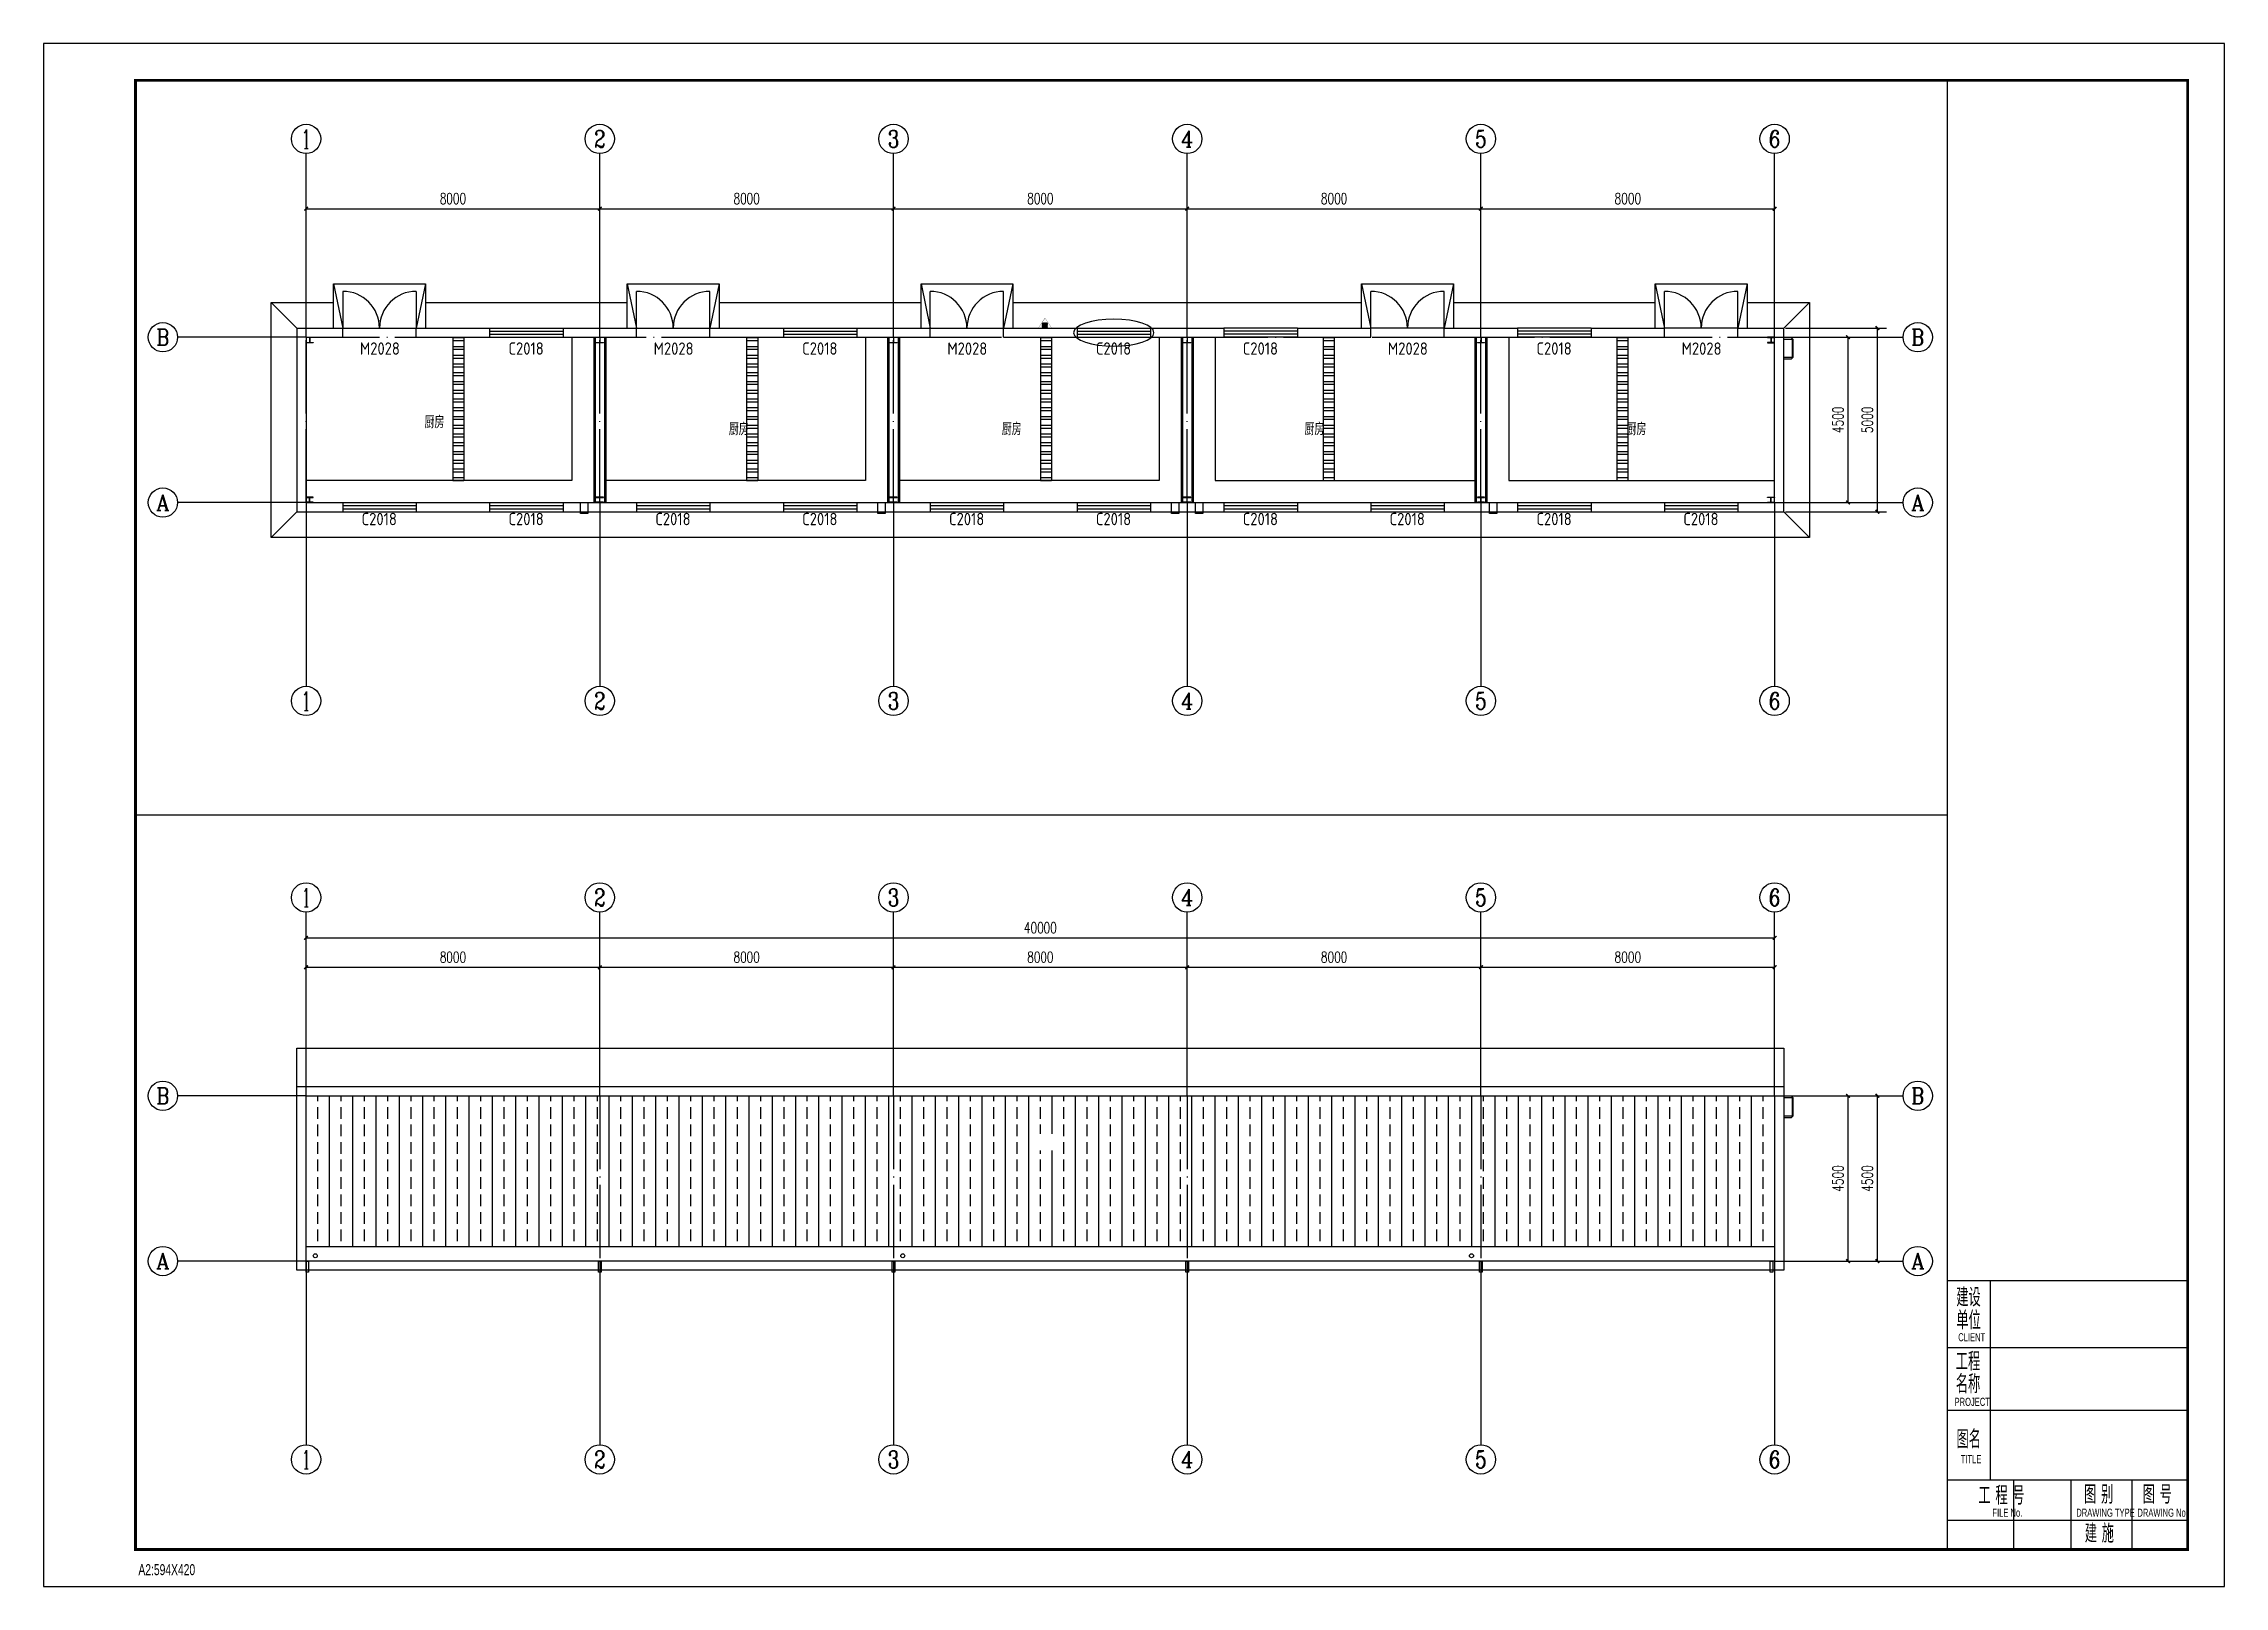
# Model space of a CAD drawing. Extents: x 41036 to 136639, y -66137 to 114692.
# Drawn here: x 41036 to 100436, y 22997 to 64997 of the extents above; entities that cross this region are included whole.
import ezdxf
from ezdxf.enums import TextEntityAlignment as Align

# ---------------------------------------------------------------- set-up
doc = ezdxf.new("R2010")
doc.units = 0
doc.header["$LTSCALE"] = 1000
doc.header["$MEASUREMENT"] = 0
doc.header["$PDMODE"] = 2
doc.linetypes.add('DOTE', pattern=[2.42, 2, -0.2, 0.02, -0.2])
for name, color, linetype in [('0-tc', 8, 'Continuous'), ('0-wall', 11, 'Continuous'), ('0-win', 4, 'Continuous'), ('0-zhu', 2, 'Continuous'), ('AXIS', 3, 'Continuous'), ('DOTE', 8, 'DOTE'), ('PUB_HATCH', 8, 'Continuous'), ('PUB_TEXT', 7, 'Continuous'), ('图框(修改)', 2, 'Continuous'), ('图框(锁住)', 7, 'Continuous')]:
    doc.layers.add(name, color=color, linetype=linetype)
doc.layers.add('出图隐藏', color=7, linetype='Continuous', plot=False)
doc.styles.add('_TCH_AXIS', font='COMPLEX', dxfattribs={"bigfont": 'GBCBIG'})
doc.styles.add('_TCH_DIM_T3', font='SIMPLEX', dxfattribs={"width": 0.705882, "bigfont": 'GBCBIG'})
doc.styles.get("Standard").update_dxf_attribs({"font": 'gbenor.shx', "bigfont": 'gbcbig.shx'})
doc.styles.add('天和', font='天和字符.shx', dxfattribs={"width": 0.7, "bigfont": '天和汉字.shx'})
doc.styles.add('天和黑体', font='天和字符.shx', dxfattribs={"width": 0.7, "bigfont": '天和黑体.shx'})
doc.dimstyles.new('_TCH_ARCH&&100', dxfattribs={"dimtxt": 297.5, "dimasz": 100, "dimexe": 250, "dimexo": 300, "dimgap": 126.25, "dimtad": 1, "dimdec": 0, "dimzin": 0, "dimdsep": 46, "dimtxsty": '_TCH_DIM_T3', "dimblk": 'ARCHTICK', "dimcen": 0.09, "dimclrt": 7, "dimazin": 2, "dimtfac": 1, "dimtdec": 0, "dimtix": 1, "dimtmove": 2, "dimatfit": 3, "dimfxl": 0, "dimtolj": 1, "dimtzin": 0, "dimarcsym": 0})

msp = doc.modelspace()

# ---------------------------------------------------------------- texts
at = {"layer": 'AXIS', "color": 7, "style": '_TCH_AXIS'}
for s, height, p, p2 in [('1', 514.7, (48075.4, 62145.5), (48296, 62145.5)), ('2', 465.9, (56030.4, 62169.8), (56341, 62169.8)), ('3', 465.9, (64030.4, 62169.8), (64341, 62169.8)), ('4', 445.4, (72016, 62180.1), (72355.4, 62180.1)), ('5', 465.9, (80030.4, 62169.8), (80341, 62169.8)), ('6', 465.9, (88030.4, 62169.8), (88341, 62169.8)), ('B', 435.3, (44109.5, 56785.2), (44461.9, 56785.2)), ('B', 435.3, (91909.5, 56785.2), (92261.9, 56785.2)), ('A', 425.2, (44103.5, 52290.2), (44467.9, 52290.2)), ('A', 425.2, (91903.5, 52290.2), (92267.9, 52290.2)), ('1', 514.7, (48075.4, 46845.5), (48296, 46845.5)), ('2', 465.9, (56030.4, 46869.8), (56341, 46869.8)), ('3', 465.9, (64030.4, 46869.8), (64341, 46869.8)), ('4', 445.4, (72016, 46880.1), (72355.4, 46880.1)), ('5', 465.9, (80030.4, 46869.8), (80341, 46869.8)), ('6', 465.9, (88030.4, 46869.8), (88341, 46869.8)), ('1', 514.7, (48075.4, 41494.2), (48296, 41494.2)), ('2', 465.9, (56030.4, 41518.6), (56341, 41518.6)), ('3', 465.9, (64030.4, 41518.6), (64341, 41518.6)), ('4', 445.4, (72016, 41528.9), (72355.4, 41528.9)), ('5', 465.9, (80030.4, 41518.6), (80341, 41518.6)), ('6', 465.9, (88030.4, 41518.6), (88341, 41518.6)), ('B', 435.3, (44109.5, 36134), (44461.9, 36134)), ('B', 435.3, (91909.5, 36134), (92261.9, 36134)), ('A', 425.2, (44103.5, 31639), (44467.9, 31639)), ('A', 425.2, (91903.5, 31639), (92267.9, 31639)), ('1', 514.7, (48075.4, 26194.2), (48296, 26194.2)), ('2', 465.9, (56030.4, 26218.6), (56341, 26218.6)), ('3', 465.9, (64030.4, 26218.6), (64341, 26218.6)), ('4', 445.4, (72016, 26228.9), (72355.4, 26228.9)), ('5', 465.9, (80030.4, 26218.6), (80341, 26218.6)), ('6', 465.9, (88030.4, 26218.6), (88341, 26218.6))]:
    msp.add_text(s, height=height, dxfattribs=at).set_placement(p, p2, align=Align.FIT)
at = {"layer": 'PUB_TEXT'}
for s, p in [('M2028', (49652.4, 56527.2)), ('C2018', (53697.6, 56527.2)), ('M2028', (57652.4, 56524.5)), ('C2018', (61697.6, 56527.2)), ('M2028', (65652.4, 56524.5)), ('C2018', (69697.6, 56527.2)), ('C2018', (73697.6, 56527.2)), ('M2028', (77652.4, 56524.5)), ('C2018', (81697.6, 56527.2)), ('M2028', (85652.4, 56524.5)), ('厨房', (51411.6, 54525.4)), ('厨房', (59701.2, 54336.1)), ('厨房', (67135.5, 54336.1)), ('厨房', (75380.5, 54336.1)), ('厨房', (84152.3, 54336.1)), ('C2018', (49697.6, 51885.2)), ('C2018', (53697.6, 51885.2)), ('C2018', (57697.6, 51885.2)), ('C2018', (61697.6, 51885.2)), ('C2018', (65697.6, 51885.2)), ('C2018', (69697.6, 51885.2)), ('C2018', (73697.6, 51885.2)), ('C2018', (77697.6, 51885.2)), ('C2018', (81697.6, 51885.2)), ('C2018', (85697.6, 51885.2))]:
    msp.add_text(s, height=337.59, dxfattribs=at).set_placement(p)

# ---------------------------------------------------------------- blocks, each defined once
blk = doc.blocks.new('_ArchTick')
at = {"color": 0, "linetype": 'ByBlock', "const_width": 0.4}
blk.add_lwpolyline([(-0.5, -0.5), (0.5, 0.5)], dxfattribs=at)
blk = doc.blocks.new('*D3')
at = {"layer": 'AXIS', "color": 0, "lineweight": -2, "transparency": 16777216}
for p, q in [((88486, 57003), (90436, 57003)), ((90186, 52503), (90186, 57003)), ((88486, 52503), (90436, 52503))]:
    blk.add_line(p, q, dxfattribs=at)
at = {"layer": 'Defpoints', "color": 0, "transparency": 16777216}
for p in [(88186, 57003), (90186, 57003), (88186, 52503)]:
    blk.add_point(p, dxfattribs=at)
at = {"layer": 'AXIS', "color": 0, "lineweight": -2, "transparency": 16777216, "xscale": 100, "yscale": 100, "zscale": 100}
for p, rotation in [((90186, 57003), 90), ((90186, 52503), 270)]:
    blk.add_blockref('_ArchTick', p, dxfattribs=dict(at, rotation=rotation))
at = {"layer": 'AXIS', "color": 7, "transparency": 16777216, "insert": (89911, 54753), "char_height": 297.5, "attachment_point": 5, "rotation": 90, "style": '_TCH_DIM_T3'}
blk.add_mtext('\\A1;4500', dxfattribs=at)
blk = doc.blocks.new('*D4')
at = {"layer": 'AXIS', "color": 0, "lineweight": -2, "transparency": 16777216}
for p, q in [((88486, 57253), (91236, 57253)), ((90986, 52253), (90986, 57253)), ((88486, 52253), (91236, 52253))]:
    blk.add_line(p, q, dxfattribs=at)
at = {"layer": 'Defpoints', "color": 0, "transparency": 16777216}
for p in [(88186, 57253), (90986, 57253), (88186, 52253)]:
    blk.add_point(p, dxfattribs=at)
at = {"layer": 'AXIS', "color": 0, "lineweight": -2, "transparency": 16777216, "xscale": 100, "yscale": 100, "zscale": 100}
for p, rotation in [((90986, 57253), 90), ((90986, 52253), 270)]:
    blk.add_blockref('_ArchTick', p, dxfattribs=dict(at, rotation=rotation))
at = {"layer": 'AXIS', "color": 7, "transparency": 16777216, "insert": (90711, 54753), "char_height": 297.5, "attachment_point": 5, "rotation": 90, "style": '_TCH_DIM_T3'}
blk.add_mtext('\\A1;5000', dxfattribs=at)
blk = doc.blocks.new('*D5')
at = {"layer": 'AXIS', "color": 0, "lineweight": -2, "transparency": 16777216}
for p, q in [((48186, 57303), (48186, 60753)), ((56186, 57303), (56186, 60753)), ((48186, 60503), (56186, 60503))]:
    blk.add_line(p, q, dxfattribs=at)
at = {"layer": 'Defpoints', "color": 0, "transparency": 16777216}
for p in [(56186, 60503), (48186, 57003), (56186, 57003)]:
    blk.add_point(p, dxfattribs=at)
at = {"layer": 'AXIS', "color": 0, "lineweight": -2, "transparency": 16777216, "xscale": 100, "yscale": 100, "zscale": 100, "rotation": 180}
blk.add_blockref('_ArchTick', (48186, 60503), dxfattribs=at)
at = {"layer": 'AXIS', "color": 0, "lineweight": -2, "transparency": 16777216, "xscale": 100, "yscale": 100, "zscale": 100}
blk.add_blockref('_ArchTick', (56186, 60503), dxfattribs=at)
at = {"layer": 'AXIS', "color": 7, "transparency": 16777216, "insert": (52186, 60778), "char_height": 297.5, "attachment_point": 5, "style": '_TCH_DIM_T3'}
blk.add_mtext('\\A1;8000', dxfattribs=at)
blk = doc.blocks.new('*D6')
at = {"layer": 'AXIS', "color": 0, "lineweight": -2, "transparency": 16777216}
for p, q in [((56186, 57303), (56186, 60753)), ((64186, 57303), (64186, 60753)), ((56186, 60503), (64186, 60503))]:
    blk.add_line(p, q, dxfattribs=at)
at = {"layer": 'Defpoints', "color": 0, "transparency": 16777216}
for p in [(64186, 60503), (56186, 57003), (64186, 57003)]:
    blk.add_point(p, dxfattribs=at)
at = {"layer": 'AXIS', "color": 0, "lineweight": -2, "transparency": 16777216, "xscale": 100, "yscale": 100, "zscale": 100, "rotation": 180}
blk.add_blockref('_ArchTick', (56186, 60503), dxfattribs=at)
at = {"layer": 'AXIS', "color": 0, "lineweight": -2, "transparency": 16777216, "xscale": 100, "yscale": 100, "zscale": 100}
blk.add_blockref('_ArchTick', (64186, 60503), dxfattribs=at)
at = {"layer": 'AXIS', "color": 7, "transparency": 16777216, "insert": (60186, 60778), "char_height": 297.5, "attachment_point": 5, "style": '_TCH_DIM_T3'}
blk.add_mtext('\\A1;8000', dxfattribs=at)
blk = doc.blocks.new('*D7')
at = {"layer": 'AXIS', "color": 0, "lineweight": -2, "transparency": 16777216}
for p, q in [((64186, 57303), (64186, 60753)), ((72186, 57303), (72186, 60753)), ((64186, 60503), (72186, 60503))]:
    blk.add_line(p, q, dxfattribs=at)
at = {"layer": 'Defpoints', "color": 0, "transparency": 16777216}
for p in [(72186, 60503), (64186, 57003), (72186, 57003)]:
    blk.add_point(p, dxfattribs=at)
at = {"layer": 'AXIS', "color": 0, "lineweight": -2, "transparency": 16777216, "xscale": 100, "yscale": 100, "zscale": 100, "rotation": 180}
blk.add_blockref('_ArchTick', (64186, 60503), dxfattribs=at)
at = {"layer": 'AXIS', "color": 0, "lineweight": -2, "transparency": 16777216, "xscale": 100, "yscale": 100, "zscale": 100}
blk.add_blockref('_ArchTick', (72186, 60503), dxfattribs=at)
at = {"layer": 'AXIS', "color": 7, "transparency": 16777216, "insert": (68186, 60778), "char_height": 297.5, "attachment_point": 5, "style": '_TCH_DIM_T3'}
blk.add_mtext('\\A1;8000', dxfattribs=at)
blk = doc.blocks.new('*D8')
at = {"layer": 'AXIS', "color": 0, "lineweight": -2, "transparency": 16777216}
for p, q in [((72186, 57303), (72186, 60753)), ((80186, 57303), (80186, 60753)), ((72186, 60503), (80186, 60503))]:
    blk.add_line(p, q, dxfattribs=at)
at = {"layer": 'Defpoints', "color": 0, "transparency": 16777216}
for p in [(80186, 60503), (72186, 57003), (80186, 57003)]:
    blk.add_point(p, dxfattribs=at)
at = {"layer": 'AXIS', "color": 0, "lineweight": -2, "transparency": 16777216, "xscale": 100, "yscale": 100, "zscale": 100, "rotation": 180}
blk.add_blockref('_ArchTick', (72186, 60503), dxfattribs=at)
at = {"layer": 'AXIS', "color": 0, "lineweight": -2, "transparency": 16777216, "xscale": 100, "yscale": 100, "zscale": 100}
blk.add_blockref('_ArchTick', (80186, 60503), dxfattribs=at)
at = {"layer": 'AXIS', "color": 7, "transparency": 16777216, "insert": (76186, 60778), "char_height": 297.5, "attachment_point": 5, "style": '_TCH_DIM_T3'}
blk.add_mtext('\\A1;8000', dxfattribs=at)
blk = doc.blocks.new('*D9')
at = {"layer": 'AXIS', "color": 0, "lineweight": -2, "transparency": 16777216}
for p, q in [((80186, 57303), (80186, 60753)), ((88186, 57303), (88186, 60753)), ((80186, 60503), (88186, 60503))]:
    blk.add_line(p, q, dxfattribs=at)
at = {"layer": 'Defpoints', "color": 0, "transparency": 16777216}
for p in [(88186, 60503), (80186, 57003), (88186, 57003)]:
    blk.add_point(p, dxfattribs=at)
at = {"layer": 'AXIS', "color": 0, "lineweight": -2, "transparency": 16777216, "xscale": 100, "yscale": 100, "zscale": 100, "rotation": 180}
blk.add_blockref('_ArchTick', (80186, 60503), dxfattribs=at)
at = {"layer": 'AXIS', "color": 0, "lineweight": -2, "transparency": 16777216, "xscale": 100, "yscale": 100, "zscale": 100}
blk.add_blockref('_ArchTick', (88186, 60503), dxfattribs=at)
at = {"layer": 'AXIS', "color": 7, "transparency": 16777216, "insert": (84186, 60778), "char_height": 297.5, "attachment_point": 5, "style": '_TCH_DIM_T3'}
blk.add_mtext('\\A1;8000', dxfattribs=at)
blk = doc.blocks.new('*D11')
at = {"layer": 'AXIS', "color": 0, "lineweight": -2, "transparency": 16777216}
for p, q in [((88486, 36352), (91236, 36352)), ((90986, 31852), (90986, 36352)), ((88486, 31852), (91236, 31852))]:
    blk.add_line(p, q, dxfattribs=at)
at = {"layer": 'Defpoints', "color": 0, "transparency": 16777216}
for p in [(88186, 36352), (90986, 36352), (88186, 31852)]:
    blk.add_point(p, dxfattribs=at)
at = {"layer": 'AXIS', "color": 0, "lineweight": -2, "transparency": 16777216, "xscale": 100, "yscale": 100, "zscale": 100}
for p, rotation in [((90986, 36352), 90), ((90986, 31852), 270)]:
    blk.add_blockref('_ArchTick', p, dxfattribs=dict(at, rotation=rotation))
at = {"layer": 'AXIS', "color": 7, "transparency": 16777216, "insert": (90711, 34102), "char_height": 297.5, "attachment_point": 5, "rotation": 90, "style": '_TCH_DIM_T3'}
blk.add_mtext('\\A1;4500', dxfattribs=at)
blk = doc.blocks.new('*D10')
at = {"layer": 'AXIS', "color": 0, "lineweight": -2, "transparency": 16777216}
for p, q in [((88486, 36352), (90436, 36352)), ((90186, 31852), (90186, 36352)), ((88486, 31852), (90436, 31852))]:
    blk.add_line(p, q, dxfattribs=at)
at = {"layer": 'Defpoints', "color": 0, "transparency": 16777216}
for p in [(88186, 36352), (90186, 36352), (88186, 31852)]:
    blk.add_point(p, dxfattribs=at)
at = {"layer": 'AXIS', "color": 0, "lineweight": -2, "transparency": 16777216, "xscale": 100, "yscale": 100, "zscale": 100}
for p, rotation in [((90186, 36352), 90), ((90186, 31852), 270)]:
    blk.add_blockref('_ArchTick', p, dxfattribs=dict(at, rotation=rotation))
at = {"layer": 'AXIS', "color": 7, "transparency": 16777216, "insert": (89911, 34102), "char_height": 297.5, "attachment_point": 5, "rotation": 90, "style": '_TCH_DIM_T3'}
blk.add_mtext('\\A1;4500', dxfattribs=at)
blk = doc.blocks.new('*D17')
at = {"layer": 'AXIS', "color": 0, "lineweight": -2, "transparency": 16777216}
for p, q in [((48186, 36652), (48186, 40902)), ((48186, 40652), (88186, 40652)), ((88186, 36652), (88186, 40902))]:
    blk.add_line(p, q, dxfattribs=at)
at = {"layer": 'Defpoints', "color": 0, "transparency": 16777216}
for p in [(88186, 40652), (48186, 36352), (88186, 36352)]:
    blk.add_point(p, dxfattribs=at)
at = {"layer": 'AXIS', "color": 0, "lineweight": -2, "transparency": 16777216, "xscale": 100, "yscale": 100, "zscale": 100, "rotation": 180}
blk.add_blockref('_ArchTick', (48186, 40652), dxfattribs=at)
at = {"layer": 'AXIS', "color": 0, "lineweight": -2, "transparency": 16777216, "xscale": 100, "yscale": 100, "zscale": 100}
blk.add_blockref('_ArchTick', (88186, 40652), dxfattribs=at)
at = {"layer": 'AXIS', "color": 7, "transparency": 16777216, "insert": (68186, 40927), "char_height": 297.5, "attachment_point": 5, "style": '_TCH_DIM_T3'}
blk.add_mtext('\\A1;40000', dxfattribs=at)
blk = doc.blocks.new('*D12')
at = {"layer": 'AXIS', "color": 0, "lineweight": -2, "transparency": 16777216}
for p, q in [((48186, 36652), (48186, 40102)), ((48186, 39852), (56186, 39852)), ((56186, 36652), (56186, 40102))]:
    blk.add_line(p, q, dxfattribs=at)
at = {"layer": 'Defpoints', "color": 0, "transparency": 16777216}
for p in [(56186, 39852), (48186, 36352), (56186, 36352)]:
    blk.add_point(p, dxfattribs=at)
at = {"layer": 'AXIS', "color": 0, "lineweight": -2, "transparency": 16777216, "xscale": 100, "yscale": 100, "zscale": 100, "rotation": 180}
blk.add_blockref('_ArchTick', (48186, 39852), dxfattribs=at)
at = {"layer": 'AXIS', "color": 0, "lineweight": -2, "transparency": 16777216, "xscale": 100, "yscale": 100, "zscale": 100}
blk.add_blockref('_ArchTick', (56186, 39852), dxfattribs=at)
at = {"layer": 'AXIS', "color": 7, "transparency": 16777216, "insert": (52186, 40127), "char_height": 297.5, "attachment_point": 5, "style": '_TCH_DIM_T3'}
blk.add_mtext('\\A1;8000', dxfattribs=at)
blk = doc.blocks.new('*D13')
at = {"layer": 'AXIS', "color": 0, "lineweight": -2, "transparency": 16777216}
for p, q in [((56186, 36652), (56186, 40102)), ((56186, 39852), (64186, 39852)), ((64186, 36652), (64186, 40102))]:
    blk.add_line(p, q, dxfattribs=at)
at = {"layer": 'Defpoints', "color": 0, "transparency": 16777216}
for p in [(64186, 39852), (56186, 36352), (64186, 36352)]:
    blk.add_point(p, dxfattribs=at)
at = {"layer": 'AXIS', "color": 0, "lineweight": -2, "transparency": 16777216, "xscale": 100, "yscale": 100, "zscale": 100, "rotation": 180}
blk.add_blockref('_ArchTick', (56186, 39852), dxfattribs=at)
at = {"layer": 'AXIS', "color": 0, "lineweight": -2, "transparency": 16777216, "xscale": 100, "yscale": 100, "zscale": 100}
blk.add_blockref('_ArchTick', (64186, 39852), dxfattribs=at)
at = {"layer": 'AXIS', "color": 7, "transparency": 16777216, "insert": (60186, 40127), "char_height": 297.5, "attachment_point": 5, "style": '_TCH_DIM_T3'}
blk.add_mtext('\\A1;8000', dxfattribs=at)
blk = doc.blocks.new('*D14')
at = {"layer": 'AXIS', "color": 0, "lineweight": -2, "transparency": 16777216}
for p, q in [((64186, 36652), (64186, 40102)), ((64186, 39852), (72186, 39852)), ((72186, 36652), (72186, 40102))]:
    blk.add_line(p, q, dxfattribs=at)
at = {"layer": 'Defpoints', "color": 0, "transparency": 16777216}
for p in [(72186, 39852), (64186, 36352), (72186, 36352)]:
    blk.add_point(p, dxfattribs=at)
at = {"layer": 'AXIS', "color": 0, "lineweight": -2, "transparency": 16777216, "xscale": 100, "yscale": 100, "zscale": 100, "rotation": 180}
blk.add_blockref('_ArchTick', (64186, 39852), dxfattribs=at)
at = {"layer": 'AXIS', "color": 0, "lineweight": -2, "transparency": 16777216, "xscale": 100, "yscale": 100, "zscale": 100}
blk.add_blockref('_ArchTick', (72186, 39852), dxfattribs=at)
at = {"layer": 'AXIS', "color": 7, "transparency": 16777216, "insert": (68186, 40127), "char_height": 297.5, "attachment_point": 5, "style": '_TCH_DIM_T3'}
blk.add_mtext('\\A1;8000', dxfattribs=at)
blk = doc.blocks.new('*D15')
at = {"layer": 'AXIS', "color": 0, "lineweight": -2, "transparency": 16777216}
for p, q in [((72186, 36652), (72186, 40102)), ((72186, 39852), (80186, 39852)), ((80186, 36652), (80186, 40102))]:
    blk.add_line(p, q, dxfattribs=at)
at = {"layer": 'Defpoints', "color": 0, "transparency": 16777216}
for p in [(80186, 39852), (72186, 36352), (80186, 36352)]:
    blk.add_point(p, dxfattribs=at)
at = {"layer": 'AXIS', "color": 0, "lineweight": -2, "transparency": 16777216, "xscale": 100, "yscale": 100, "zscale": 100, "rotation": 180}
blk.add_blockref('_ArchTick', (72186, 39852), dxfattribs=at)
at = {"layer": 'AXIS', "color": 0, "lineweight": -2, "transparency": 16777216, "xscale": 100, "yscale": 100, "zscale": 100}
blk.add_blockref('_ArchTick', (80186, 39852), dxfattribs=at)
at = {"layer": 'AXIS', "color": 7, "transparency": 16777216, "insert": (76186, 40127), "char_height": 297.5, "attachment_point": 5, "style": '_TCH_DIM_T3'}
blk.add_mtext('\\A1;8000', dxfattribs=at)
blk = doc.blocks.new('*D16')
at = {"layer": 'AXIS', "color": 0, "lineweight": -2, "transparency": 16777216}
for p, q in [((80186, 36652), (80186, 40102)), ((80186, 39852), (88186, 39852)), ((88186, 36652), (88186, 40102))]:
    blk.add_line(p, q, dxfattribs=at)
at = {"layer": 'Defpoints', "color": 0, "transparency": 16777216}
for p in [(88186, 39852), (80186, 36352), (88186, 36352)]:
    blk.add_point(p, dxfattribs=at)
at = {"layer": 'AXIS', "color": 0, "lineweight": -2, "transparency": 16777216, "xscale": 100, "yscale": 100, "zscale": 100, "rotation": 180}
blk.add_blockref('_ArchTick', (80186, 39852), dxfattribs=at)
at = {"layer": 'AXIS', "color": 0, "lineweight": -2, "transparency": 16777216, "xscale": 100, "yscale": 100, "zscale": 100}
blk.add_blockref('_ArchTick', (88186, 39852), dxfattribs=at)
at = {"layer": 'AXIS', "color": 7, "transparency": 16777216, "insert": (84186, 40127), "char_height": 297.5, "attachment_point": 5, "style": '_TCH_DIM_T3'}
blk.add_mtext('\\A1;8000', dxfattribs=at)
blk = doc.blocks.new('FDTERTER')
at = {"layer": '出图隐藏', "linetype": 'Continuous'}
blk.add_line((53642, 2888), (53642, 988), dxfattribs=at)
at = {"layer": '图框(锁住)', "color": 3, "linetype": 'Continuous'}
for p, q in [((59385, 41988), (-15, 41988)), ((-15, 41988), (-15, -12)), ((59385, -12), (59385, 41988)), ((53001, 8311), (53001, 2888)), ((51836, 6488), (58385, 6488)), ((51836, 4788), (58385, 4788)), ((55203, 2888), (55203, 988)), ((56864, 2888), (56864, 988)), ((51836, 1788), (58385, 1788)), ((51836, 988), (58385, 988)), ((-15, -12), (59385, -12))]:
    blk.add_line(p, q, dxfattribs=at)
at = {"layer": '图框(锁住)', "linetype": 'Continuous'}
for p, q in [((51836, 40988), (51836, 988)), ((51836, 8311), (58385, 8311)), ((51836, 2888), (58385, 2888))]:
    blk.add_line(p, q, dxfattribs=at)
at = {"layer": '图框(锁住)', "linetype": 'Continuous', "const_width": 80}
blk.add_lwpolyline([(58385, 39888), (58385, 40988), (2485, 40988), (2485, 988), (58385, 988)], close=True, dxfattribs=at)
at = {"layer": '图框(锁住)', "linetype": 'Continuous', "const_width": 35}
blk.add_lwpolyline([(51836, 988), (51836, 40988)], dxfattribs=at)
at = {"layer": '图框(修改)', "linetype": 'Continuous', "style": '天和', "width": 0.7}
blk.add_text('建 施', height=500, dxfattribs=at).set_placement((55582, 1179))
at = {"layer": '图框(锁住)', "color": 3, "linetype": 'Continuous', "width": 0.7}
for s, height, style, p in [('建设', 500, '天和', (52084, 7607)), ('单位', 500, '天和', (52084, 6980)), ('CLIENT', 220, '天和黑体', (52136, 6660)), ('工程', 500, '天和', (52070, 5859)), ('名称', 500, '天和', (52070, 5245)), ('PROJECT', 220, '天和黑体', (52036, 4901)), ('图名', 500, '天和', (52090, 3741)), ('TITLE', 220, '天和黑体', (52204, 3341)), ('工 程 号', 500, '天和', (52686, 2211)), ('图 别', 500, '天和', (55563, 2238)), ('图 号', 500, '天和', (57159, 2238)), ('FILE No.', 220, '天和黑体', (53068, 1883)), ('DRAWING TYPE', 220, '天和黑体', (55351, 1883)), ('DRAWING No.', 220, '天和黑体', (57016, 1883)), ('A2:594X420', 300, '天和', (2567, 292))]:
    blk.add_text(s, height=height, dxfattribs=dict(at, style=style)).set_placement(p)
blk = doc.blocks.new('GT')
at = {"color": 0}
for p, q in [((748237, 529623), (748187, 529573)), ((748737, 529623), (748787, 529573))]:
    blk.add_line(p, q, dxfattribs=at)
for points in [[(748187, 529373), (748187, 529573)], [(748237, 529623), (748737, 529623)], [(748237, 529373), (748237, 529605), (748737, 529605), (748737, 529373)], [(748787, 529573), (748787, 529373)]]:
    blk.add_lwpolyline(points, dxfattribs=at)
at = {"color": 0, "const_width": 5}
for points in [[(748237, 529573), (748237, 529623), (748287, 529623)], [(748737, 529573), (748737, 529623), (748687, 529623)]]:
    blk.add_lwpolyline(points, dxfattribs=at)
blk = doc.blocks.new('PD')
at = {"color": 2}
for p, q in [((-23141, 58453), (-22891, 57253)), ((-20641, 58453), (-20891, 57253))]:
    blk.add_line(p, q, dxfattribs=at)
blk.add_lwpolyline([(-23141, 57253), (-23141, 58453), (-20641, 58453), (-20641, 57253)], dxfattribs=at)

# ---------------------------------------------------------------- dimensions: what is measured, and where the dimension line sits
at = {"layer": 'AXIS'}
for p1, p2, distance, picture, middle in [((48185.7, 57002.8), (56185.7, 57002.8), 3500, '*D5', (52185.7, 60777.8)), ((56185.7, 57002.8), (64185.7, 57002.8), 3500, '*D6', (60185.7, 60777.8)), ((64185.7, 57002.8), (72185.7, 57002.8), 3500, '*D7', (68185.7, 60777.8)), ((72185.7, 57002.8), (80185.7, 57002.8), 3500, '*D8', (76185.7, 60777.8)), ((80185.7, 57002.8), (88185.7, 57002.8), 3500, '*D9', (84185.7, 60777.8)), ((88185.7, 52252.8), (88185.7, 57252.8), -2800, '*D4', (90710.7, 54752.8)), ((88185.7, 52502.8), (88185.7, 57002.8), -2000, '*D3', (89910.7, 54752.8)), ((48185.7, 36351.6), (88185.7, 36351.6), 4300, '*D17', (68185.7, 40926.6)), ((48185.7, 36351.6), (56185.7, 36351.6), 3500, '*D12', (52185.7, 40126.6)), ((56185.7, 36351.6), (64185.7, 36351.6), 3500, '*D13', (60185.7, 40126.6)), ((64185.7, 36351.6), (72185.7, 36351.6), 3500, '*D14', (68185.7, 40126.6)), ((72185.7, 36351.6), (80185.7, 36351.6), 3500, '*D15', (76185.7, 40126.6)), ((80185.7, 36351.6), (88185.7, 36351.6), 3500, '*D16', (84185.7, 40126.6)), ((88185.7, 31851.6), (88185.7, 36351.6), -2800, '*D11', (90710.7, 34101.6)), ((88185.7, 31851.6), (88185.7, 36351.6), -2000, '*D10', (89910.7, 34101.6))]:
    dim = msp.add_aligned_dim(p1=p1, p2=p2, distance=distance, dimstyle='_TCH_ARCH&&100', dxfattribs=at)
    dim.commit()
    dim.dimension.update_dxf_attribs({"geometry": picture, "text_midpoint": middle})

# ---------------------------------------------------------------- hatches: boundary and pattern name
at = {"layer": '0-tc'}
h = msp.add_hatch(dxfattribs=at)
h.set_pattern_fill('ANSI32', color=256, scale=50, angle=135, style=0)
h.set_pattern_definition([(180, (52186.01, 53102.81), (-1e-14, -238.125), []), (180, (52106.64, 53182.2), (-1e-14, -238.125), [])])
h.paths.add_polyline_path([(52486, 57002.8), (52186, 57002.8), (52186, 53102.8), (52486, 53102.8)])
h = msp.add_hatch(dxfattribs=at)
h.set_pattern_fill('ANSI32', color=256, scale=50, angle=135, style=0)
h.set_pattern_definition([(180, (60186.01, 53102.81), (-1e-14, -238.125), []), (180, (60106.64, 53182.2), (-1e-14, -238.125), [])])
h.paths.add_polyline_path([(60486, 57002.8), (60186, 57002.8), (60186, 53102.8), (60486, 53102.8)])
h = msp.add_hatch(dxfattribs=at)
h.set_pattern_fill('ANSI32', color=256, scale=50, angle=135, style=0)
h.set_pattern_definition([(180, (68186.01, 53102.81), (-1e-14, -238.125), []), (180, (68106.64, 53182.2), (-1e-14, -238.125), [])])
h.paths.add_polyline_path([(68486, 57002.8), (68186, 57002.8), (68186, 53102.8), (68486, 53102.8)])
h = msp.add_hatch(dxfattribs=at)
h.set_pattern_fill('ANSI32', color=256, scale=50, angle=135, style=0)
h.set_pattern_definition([(7e-15, (76185.34, 53102.81), (1e-14, -238.125), []), (7e-15, (76264.72, 53182.2), (1e-14, -238.125), [])])
h.paths.add_polyline_path([(75885.3, 57002.8), (76185.3, 57002.8), (76185.3, 53102.8), (75885.3, 53102.8)])
h = msp.add_hatch(dxfattribs=at)
h.set_pattern_fill('ANSI32', color=256, scale=50, angle=135, style=0)
h.set_pattern_definition([(7e-15, (84185.34, 53102.81), (1e-14, -238.125), []), (7e-15, (84264.72, 53182.2), (1e-14, -238.125), [])])
h.paths.add_polyline_path([(83885.3, 57002.8), (84185.3, 57002.8), (84185.3, 53102.8), (83885.3, 53102.8)])
h = msp.add_hatch(dxfattribs=at)
h.set_pattern_fill('ANSI33', color=256, scale=200, angle=45, style=0)
h.set_pattern_definition([(90, (48185.7, 10167.06), (-635, 6e-14), []), (90, (48503.2, 10484.56), (-635, 6e-14), [317.5, -158.75])])
h.paths.add_polyline_path([(48185.7, 36351.6), (48185.7, 32251.6), (88185.7, 32251.6), (88185.7, 36351.6)])
edge = h.paths.add_edge_path(flags=16)
edge.add_line((68021.7, 34866.2), (68550.4, 34866.2))
edge.add_line((68550.4, 34866.2), (68550.4, 35312.5))
edge.add_line((68550.4, 35312.5), (68021.7, 35312.5))
edge.add_line((68021.7, 35312.5), (68021.7, 34866.2))
edge.add_line((68286, 34835.6), (68286, 33893.7))
edge.add_line((68286, 33893.7), (68286, 33593.7))
at = {"layer": 'PUB_HATCH'}
h = msp.add_hatch(dxfattribs=at)
h.set_pattern_fill('ANSI31', color=256, scale=6, angle=180, style=0)
h.set_pattern_definition([(225, (68377.067, 57393.935), (6.7352, -6.7352), [])])
h.paths.add_polyline_path([(68239.2, 57269.4), (68239.2, 57393.9), (68377.1, 57393.9), (68377.1, 57269.4)])

# ---------------------------------------------------------------- linework, layer by layer
at = {"color": 2}
for p, q in [((47235.7, 57952.8), (47935.7, 57252.8)), ((89135.7, 57952.8), (88435.7, 57252.8)), ((47235.7, 51552.8), (47935.7, 52252.8)), ((88435.7, 52252.8), (89135.7, 51552.8)), ((89135.7, 51552.8), (88426.9, 51552.8))]:
    msp.add_line(p, q, dxfattribs=at)
for points in [[(87435.7, 57952.8), (89135.7, 57952.8), (89135.7, 51552.8), (47235.7, 51552.8), (47235.7, 57952.8), (47935.7, 57952.8)], [(47935.7, 57952.8), (48935.7, 57952.8)], [(51435.7, 57952.8), (56935.7, 57952.8)], [(59435.7, 57952.8), (64935.7, 57952.8)], [(67435.7, 57952.8), (76935.7, 57952.8)], [(79435.7, 57952.8), (84935.7, 57952.8)]]:
    msp.add_lwpolyline(points, dxfattribs=at)
at = {"layer": '0-tc', "color": 8}
for p, q in [((52186, 57002.8), (52186, 53102.8)), ((52486, 57002.8), (52486, 53102.8)), ((60186, 57002.8), (60186, 53102.8)), ((60486, 57002.8), (60486, 53102.8)), ((68186, 57002.8), (68186, 53102.8)), ((68486, 57002.8), (68486, 53102.8)), ((75885.3, 57002.8), (75885.3, 53102.8)), ((76185.3, 57002.8), (76185.3, 53102.8)), ((83885.3, 57002.8), (83885.3, 53102.8)), ((84185.3, 57002.8), (84185.3, 53102.8)), ((92887.4, 43996.6), (43536.5, 43996.6))]:
    msp.add_line(p, q, dxfattribs=at)
for points in [[(55420.7, 57002.8), (55420.7, 53102.8), (48185.7, 53102.8)], [(63420.7, 57002.8), (63420.7, 53102.8), (56350.7, 53102.8)], [(71420.7, 57002.8), (71420.7, 53102.8), (64350.7, 53102.8)], [(72950.7, 57002.8), (72950.7, 53102.8), (80020.7, 53102.8)], [(80950.7, 57002.8), (80950.7, 53102.8), (88185.7, 53102.8)]]:
    msp.add_lwpolyline(points, dxfattribs=at)
at = {"layer": '0-wall'}
for p, q in [((47935.7, 57252.8), (49185.7, 57252.8)), ((47935.7, 57252.8), (47935.7, 52252.8)), ((49185.7, 57002.8), (49185.7, 57252.8)), ((51185.7, 57002.8), (51185.7, 57252.8)), ((51185.7, 57252.8), (53185.7, 57252.8)), ((53185.7, 57252.8), (53185.7, 57002.8)), ((55185.7, 57252.8), (55185.7, 57002.8)), ((55185.7, 57252.8), (57185.7, 57252.8)), ((57185.7, 57002.8), (57185.7, 57252.8)), ((59185.7, 57002.8), (59185.7, 57252.8)), ((59185.7, 57252.8), (61185.7, 57252.8)), ((61185.7, 57252.8), (61185.7, 57002.8)), ((63185.7, 57252.8), (63185.7, 57002.8)), ((63185.7, 57252.8), (65185.7, 57252.8)), ((65185.7, 57002.8), (65185.7, 57252.8)), ((67185.7, 57002.8), (67185.7, 57252.8)), ((67185.7, 57252.8), (69185.7, 57252.8)), ((69185.7, 57252.8), (69185.7, 57002.8)), ((71185.7, 57252.8), (71185.7, 57002.8)), ((71185.7, 57252.8), (73185.7, 57252.8)), ((73185.7, 57252.8), (73185.7, 57002.8)), ((75185.7, 57252.8), (75185.7, 57002.8)), ((75185.7, 57252.8), (77185.7, 57252.8)), ((77185.7, 57002.8), (77185.7, 57252.8)), ((79185.7, 57002.8), (79185.7, 57252.8)), ((79185.7, 57252.8), (81185.7, 57252.8)), ((81185.7, 57252.8), (81185.7, 57002.8)), ((83185.7, 57252.8), (83185.7, 57002.8)), ((83185.7, 57252.8), (85185.7, 57252.8)), ((85185.7, 57002.8), (85185.7, 57252.8)), ((87185.7, 57002.8), (87185.7, 57252.8)), ((87185.7, 57252.8), (88435.7, 57252.8)), ((88435.7, 52252.8), (88435.7, 57252.8)), ((48185.7, 57002.8), (49185.7, 57002.8)), ((48185.7, 57002.8), (48185.7, 52502.8)), ((51185.7, 57002.8), (53185.7, 57002.8)), ((55185.7, 57002.8), (57185.7, 57002.8)), ((56020.7, 57002.8), (56020.7, 52502.8)), ((56060.7, 57002.8), (56060.7, 52502.8)), ((56310.7, 57002.8), (56310.7, 52502.8)), ((56350.7, 57002.8), (56350.7, 52502.8)), ((59185.7, 57002.8), (61185.7, 57002.8)), ((63185.7, 57002.8), (65185.7, 57002.8)), ((64020.7, 57002.8), (64020.7, 52502.8)), ((64060.7, 57002.8), (64060.7, 52502.8)), ((64310.7, 57002.8), (64310.7, 52502.8)), ((64350.7, 57002.8), (64350.7, 52502.8)), ((67185.7, 57002.8), (69185.7, 57002.8)), ((71185.7, 57002.8), (73185.7, 57002.8)), ((72020.7, 57002.8), (72020.7, 52502.8)), ((72060.7, 57002.8), (72060.7, 52502.8)), ((72310.7, 57002.8), (72310.7, 52502.8)), ((72350.7, 57002.8), (72350.7, 52502.8)), ((75185.7, 57002.8), (77185.7, 57002.8)), ((79185.7, 57002.8), (81185.7, 57002.8)), ((80020.7, 57002.8), (80020.7, 52502.8)), ((80060.7, 57002.8), (80060.7, 52502.8)), ((80310.7, 57002.8), (80310.7, 52502.8)), ((80350.7, 57002.8), (80350.7, 52502.8)), ((83185.7, 57002.8), (85185.7, 57002.8)), ((87185.7, 57002.8), (88185.7, 57002.8)), ((88185.7, 52502.8), (88185.7, 57002.8)), ((48185.7, 52502.8), (49185.7, 52502.8)), ((49185.7, 52502.8), (49185.7, 52252.8)), ((51185.7, 52502.8), (51185.7, 52252.8)), ((51185.7, 52502.8), (53185.7, 52502.8)), ((53185.7, 52502.8), (53185.7, 52252.8)), ((55185.7, 52502.8), (55185.7, 52252.8)), ((55185.7, 52502.8), (57185.7, 52502.8)), ((57185.7, 52502.8), (57185.7, 52252.8)), ((59185.7, 52502.8), (59185.7, 52252.8)), ((59185.7, 52502.8), (61185.7, 52502.8)), ((61185.7, 52502.8), (61185.7, 52252.8)), ((63185.7, 52502.8), (63185.7, 52252.8)), ((63185.7, 52502.8), (65185.7, 52502.8)), ((65185.7, 52502.8), (65185.7, 52252.8)), ((67185.7, 52502.8), (67185.7, 52252.8)), ((67185.7, 52502.8), (69185.7, 52502.8)), ((69185.7, 52502.8), (69185.7, 52252.8)), ((71185.7, 52502.8), (71185.7, 52252.8)), ((71185.7, 52502.8), (73185.7, 52502.8)), ((73185.7, 52502.8), (73185.7, 52252.8)), ((75185.7, 52502.8), (75185.7, 52252.8)), ((75185.7, 52502.8), (77185.7, 52502.8)), ((77185.7, 52502.8), (77185.7, 52252.8)), ((79185.7, 52502.8), (79185.7, 52252.8)), ((79185.7, 52502.8), (81185.7, 52502.8)), ((81185.7, 52502.8), (81185.7, 52252.8)), ((83185.7, 52502.8), (83185.7, 52252.8)), ((83185.7, 52502.8), (85185.7, 52502.8)), ((85185.7, 52502.8), (85185.7, 52252.8)), ((87185.7, 52502.8), (87185.7, 52252.8)), ((87185.7, 52502.8), (88185.7, 52502.8)), ((47935.7, 52252.8), (49185.7, 52252.8)), ((51185.7, 52252.8), (53185.7, 52252.8)), ((55185.7, 52252.8), (57185.7, 52252.8)), ((59185.7, 52252.8), (61185.7, 52252.8)), ((63185.7, 52252.8), (65185.7, 52252.8)), ((67185.7, 52252.8), (69185.7, 52252.8)), ((71185.7, 52252.8), (73185.7, 52252.8)), ((75185.7, 52252.8), (77185.7, 52252.8)), ((79185.7, 52252.8), (81185.7, 52252.8)), ((83185.7, 52252.8), (85185.7, 52252.8)), ((87185.7, 52252.8), (88435.7, 52252.8))]:
    msp.add_line(p, q, dxfattribs=at)
at = {"layer": '0-win'}
for p, q in [((49185.7, 58252.8), (49185.7, 57252.8)), ((51185.7, 58252.8), (51185.7, 57252.8)), ((57185.7, 57252.8), (57185.7, 58252.8)), ((59185.7, 57252.8), (59185.7, 58252.8)), ((65185.7, 57252.8), (65185.7, 58252.8)), ((67185.7, 57252.8), (67185.7, 58252.8)), ((77185.7, 57252.8), (77185.7, 58252.8)), ((79185.7, 57252.8), (79185.7, 58252.8)), ((85185.7, 57252.8), (85185.7, 58252.8)), ((87185.7, 57252.8), (87185.7, 58252.8)), ((49185.7, 57252.8), (51185.7, 57252.8)), ((53185.7, 57252.8), (55185.7, 57252.8)), ((53185.7, 57172.8), (55185.7, 57172.8)), ((53185.7, 57082.8), (55185.7, 57082.8)), ((57185.7, 57252.8), (59185.7, 57252.8)), ((61185.7, 57252.8), (63185.7, 57252.8)), ((61185.7, 57172.8), (63185.7, 57172.8)), ((61185.7, 57082.8), (63185.7, 57082.8)), ((65185.7, 57252.8), (67185.7, 57252.8)), ((69185.7, 57252.8), (71185.7, 57252.8)), ((69185.7, 57172.8), (71185.7, 57172.8)), ((69185.7, 57082.8), (71185.7, 57082.8)), ((75185.7, 57252.8), (73185.7, 57252.8)), ((75185.7, 57172.8), (73185.7, 57172.8)), ((75185.7, 57082.8), (73185.7, 57082.8)), ((79185.7, 57252.8), (77185.7, 57252.8)), ((83185.7, 57252.8), (81185.7, 57252.8)), ((83185.7, 57172.8), (81185.7, 57172.8)), ((83185.7, 57082.8), (81185.7, 57082.8)), ((87185.7, 57252.8), (85185.7, 57252.8)), ((53185.7, 57002.8), (55185.7, 57002.8)), ((61185.7, 57002.8), (63185.7, 57002.8)), ((69185.7, 57002.8), (71185.7, 57002.8)), ((75185.7, 57002.8), (73185.7, 57002.8)), ((83185.7, 57002.8), (81185.7, 57002.8)), ((49185.7, 52502.8), (51185.7, 52502.8)), ((49185.7, 52422.8), (51185.7, 52422.8)), ((49185.7, 52332.8), (51185.7, 52332.8)), ((53185.7, 52502.8), (55185.7, 52502.8)), ((53185.7, 52422.8), (55185.7, 52422.8)), ((53185.7, 52332.8), (55185.7, 52332.8)), ((57185.7, 52502.8), (59185.7, 52502.8)), ((57185.7, 52422.8), (59185.7, 52422.8)), ((57185.7, 52332.8), (59185.7, 52332.8)), ((61185.7, 52502.8), (63185.7, 52502.8)), ((61185.7, 52422.8), (63185.7, 52422.8)), ((61185.7, 52332.8), (63185.7, 52332.8)), ((65185.7, 52502.8), (67185.7, 52502.8)), ((65185.7, 52422.8), (67185.7, 52422.8)), ((65185.7, 52332.8), (67185.7, 52332.8)), ((69185.7, 52502.8), (71185.7, 52502.8)), ((69185.7, 52422.8), (71185.7, 52422.8)), ((69185.7, 52332.8), (71185.7, 52332.8)), ((73185.7, 52502.8), (75185.7, 52502.8)), ((73185.7, 52422.8), (75185.7, 52422.8)), ((73185.7, 52332.8), (75185.7, 52332.8)), ((77185.7, 52502.8), (79185.7, 52502.8)), ((77185.7, 52422.8), (79185.7, 52422.8)), ((77185.7, 52332.8), (79185.7, 52332.8)), ((81185.7, 52502.8), (83185.7, 52502.8)), ((81185.7, 52422.8), (83185.7, 52422.8)), ((81185.7, 52332.8), (83185.7, 52332.8)), ((85185.7, 52502.8), (87185.7, 52502.8)), ((85185.7, 52422.8), (87185.7, 52422.8)), ((85185.7, 52332.8), (87185.7, 52332.8)), ((49185.7, 52252.8), (51185.7, 52252.8)), ((53185.7, 52252.8), (55185.7, 52252.8)), ((57185.7, 52252.8), (59185.7, 52252.8)), ((61185.7, 52252.8), (63185.7, 52252.8)), ((65185.7, 52252.8), (67185.7, 52252.8)), ((69185.7, 52252.8), (71185.7, 52252.8)), ((73185.7, 52252.8), (75185.7, 52252.8)), ((77185.7, 52252.8), (79185.7, 52252.8)), ((81185.7, 52252.8), (83185.7, 52252.8)), ((85185.7, 52252.8), (87185.7, 52252.8))]:
    msp.add_line(p, q, dxfattribs=at)
at = {"layer": '0-win', "color": 4}
msp.add_line((48185.7, 32251.6), (88185.7, 32251.6), dxfattribs=at)
at = {"layer": '0-win'}
for points in [[(55860.1, 52502.8), (55860.1, 52202.8), (55660.1, 52202.8), (55660.1, 52502.8)], [(63955.7, 52502.8), (63955.7, 52202.8), (63755.7, 52202.8), (63755.7, 52502.8)], [(71955.7, 52502.8), (71955.7, 52202.8), (71755.7, 52202.8), (71755.7, 52502.8)], [(72615.7, 52502.8), (72615.7, 52202.8), (72415.7, 52202.8), (72415.7, 52502.8)], [(80615.7, 52502.8), (80615.7, 52202.8), (80415.7, 52202.8), (80415.7, 52502.8)]]:
    msp.add_lwpolyline(points, close=True, dxfattribs=at)
at = {"layer": '0-win', "color": 4}
msp.add_lwpolyline([(47935.7, 36601.6), (47935.7, 37651.6), (88435.7, 37651.6), (88435.7, 36601.6)], dxfattribs=at)
for points in [[(47935.7, 36601.6), (88435.7, 36601.6), (88435.7, 31601.6), (47935.7, 31601.6)], [(48185.7, 36351.6), (88185.7, 36351.6), (88185.7, 31851.6), (48185.7, 31851.6)]]:
    msp.add_lwpolyline(points, close=True, dxfattribs=at)
for centre in [(48435.4, 31996.3), (64438, 31996.3), (79929.3, 31996.3)]:
    msp.add_circle(centre, 55, dxfattribs=at)
at = {"layer": '0-win'}
for centre, start, end in [((49185.7, 57252.8), 0, 90), ((51185.7, 57252.8), 90, 180), ((57185.7, 57252.8), 0, 90), ((59185.7, 57252.8), 90, 180), ((65185.7, 57252.8), 0, 90), ((67185.7, 57252.8), 90, 180), ((77185.7, 57252.8), 0, 90), ((79185.7, 57252.8), 90, 180), ((85185.7, 57252.8), 0, 90), ((87185.7, 57252.8), 90, 180)]:
    msp.add_arc(centre, 1000, start, end, dxfattribs=at)
at = {"layer": '0-win', "color": 3, "extrusion": (0, 0, -1)}
msp.add_ellipse((70185.7, 57127.8), major_axis=(1093.1, 0), ratio=0.3385637, dxfattribs=at)
at = {"layer": '0-zhu'}
for p, q in [((48185.7, 57002.8), (48379.7, 57002.8)), ((48185.7, 56993.8), (48185.7, 57002.8)), ((48379.7, 56993.8), (48185.7, 56993.8)), ((48185.7, 56861.8), (48379.7, 56861.8)), ((48185.7, 56852.8), (48185.7, 56861.8)), ((48379.7, 56852.8), (48185.7, 56852.8)), ((48279.7, 56993.8), (48279.7, 56861.8)), ((48285.7, 56993.8), (48285.7, 56861.8)), ((48379.7, 57002.8), (48379.7, 56993.8)), ((48379.7, 56861.8), (48379.7, 56852.8)), ((56088.7, 57002.8), (56282.7, 57002.8)), ((56088.7, 56993.8), (56088.7, 57002.8)), ((56282.7, 56993.8), (56088.7, 56993.8)), ((56088.7, 56861.8), (56282.7, 56861.8)), ((56088.7, 56852.8), (56088.7, 56861.8)), ((56282.7, 56852.8), (56088.7, 56852.8)), ((56182.7, 56993.8), (56182.7, 56861.8)), ((56188.7, 56993.8), (56188.7, 56861.8)), ((56282.7, 57002.8), (56282.7, 56993.8)), ((56282.7, 56861.8), (56282.7, 56852.8)), ((64088.7, 57002.8), (64282.7, 57002.8)), ((64088.7, 56993.8), (64088.7, 57002.8)), ((64282.7, 56993.8), (64088.7, 56993.8)), ((64088.7, 56861.8), (64282.7, 56861.8)), ((64088.7, 56852.8), (64088.7, 56861.8)), ((64282.7, 56852.8), (64088.7, 56852.8)), ((64182.7, 56993.8), (64182.7, 56861.8)), ((64188.7, 56993.8), (64188.7, 56861.8)), ((64282.7, 57002.8), (64282.7, 56993.8)), ((64282.7, 56861.8), (64282.7, 56852.8)), ((72088.7, 57002.8), (72282.7, 57002.8)), ((72088.7, 56993.8), (72088.7, 57002.8)), ((72282.7, 56993.8), (72088.7, 56993.8)), ((72088.7, 56861.8), (72282.7, 56861.8)), ((72088.7, 56852.8), (72088.7, 56861.8)), ((72282.7, 56852.8), (72088.7, 56852.8)), ((72182.7, 56993.8), (72182.7, 56861.8)), ((72188.7, 56993.8), (72188.7, 56861.8)), ((72282.7, 57002.8), (72282.7, 56993.8)), ((72282.7, 56861.8), (72282.7, 56852.8)), ((80088.7, 57002.8), (80282.7, 57002.8)), ((80088.7, 56993.8), (80088.7, 57002.8)), ((80282.7, 56993.8), (80088.7, 56993.8)), ((80088.7, 56861.8), (80282.7, 56861.8)), ((80088.7, 56852.8), (80088.7, 56861.8)), ((80282.7, 56852.8), (80088.7, 56852.8)), ((80182.7, 56993.8), (80182.7, 56861.8)), ((80188.7, 56993.8), (80188.7, 56861.8)), ((80282.7, 57002.8), (80282.7, 56993.8)), ((80282.7, 56861.8), (80282.7, 56852.8)), ((88185.7, 57002.8), (87991.7, 57002.8)), ((87991.7, 57002.8), (87991.7, 56993.8)), ((87991.7, 56993.8), (88185.7, 56993.8)), ((88185.7, 56861.8), (87991.7, 56861.8)), ((87991.7, 56861.8), (87991.7, 56852.8)), ((87991.7, 56852.8), (88185.7, 56852.8)), ((88085.7, 56993.8), (88085.7, 56861.8)), ((88091.7, 56993.8), (88091.7, 56861.8)), ((88185.7, 56993.8), (88185.7, 57002.8)), ((88185.7, 56852.8), (88185.7, 56861.8)), ((48379.7, 52652.8), (48185.7, 52652.8)), ((48185.7, 52652.8), (48185.7, 52643.8)), ((48185.7, 52643.8), (48379.7, 52643.8)), ((48379.7, 52511.8), (48185.7, 52511.8)), ((48185.7, 52511.8), (48185.7, 52502.8)), ((48185.7, 52502.8), (48379.7, 52502.8)), ((48279.7, 52511.8), (48279.7, 52643.8)), ((48285.7, 52511.8), (48285.7, 52643.8)), ((48379.7, 52643.8), (48379.7, 52652.8)), ((48379.7, 52502.8), (48379.7, 52511.8)), ((56282.7, 52652.8), (56088.7, 52652.8)), ((56088.7, 52652.8), (56088.7, 52643.8)), ((56088.7, 52643.8), (56282.7, 52643.8)), ((56282.7, 52511.8), (56088.7, 52511.8)), ((56088.7, 52511.8), (56088.7, 52502.8)), ((56088.7, 52502.8), (56282.7, 52502.8)), ((56182.7, 52511.8), (56182.7, 52643.8)), ((56188.7, 52511.8), (56188.7, 52643.8)), ((56282.7, 52643.8), (56282.7, 52652.8)), ((56282.7, 52502.8), (56282.7, 52511.8)), ((64282.7, 52652.8), (64088.7, 52652.8)), ((64088.7, 52652.8), (64088.7, 52643.8)), ((64088.7, 52643.8), (64282.7, 52643.8)), ((64282.7, 52511.8), (64088.7, 52511.8)), ((64088.7, 52511.8), (64088.7, 52502.8)), ((64088.7, 52502.8), (64282.7, 52502.8)), ((64182.7, 52511.8), (64182.7, 52643.8)), ((64188.7, 52511.8), (64188.7, 52643.8)), ((64282.7, 52643.8), (64282.7, 52652.8)), ((64282.7, 52502.8), (64282.7, 52511.8)), ((72282.7, 52652.8), (72088.7, 52652.8)), ((72088.7, 52652.8), (72088.7, 52643.8)), ((72088.7, 52643.8), (72282.7, 52643.8)), ((72282.7, 52511.8), (72088.7, 52511.8)), ((72088.7, 52511.8), (72088.7, 52502.8)), ((72088.7, 52502.8), (72282.7, 52502.8)), ((72182.7, 52511.8), (72182.7, 52643.8)), ((72188.7, 52511.8), (72188.7, 52643.8)), ((72282.7, 52643.8), (72282.7, 52652.8)), ((72282.7, 52502.8), (72282.7, 52511.8)), ((80282.7, 52652.8), (80088.7, 52652.8)), ((80088.7, 52652.8), (80088.7, 52643.8)), ((80088.7, 52643.8), (80282.7, 52643.8)), ((80282.7, 52511.8), (80088.7, 52511.8)), ((80088.7, 52511.8), (80088.7, 52502.8)), ((80088.7, 52502.8), (80282.7, 52502.8)), ((80182.7, 52511.8), (80182.7, 52643.8)), ((80188.7, 52511.8), (80188.7, 52643.8)), ((80282.7, 52643.8), (80282.7, 52652.8)), ((80282.7, 52502.8), (80282.7, 52511.8)), ((87991.7, 52643.8), (87991.7, 52652.8)), ((87991.7, 52652.8), (88185.7, 52652.8)), ((88185.7, 52643.8), (87991.7, 52643.8)), ((87991.7, 52502.8), (87991.7, 52511.8)), ((87991.7, 52511.8), (88185.7, 52511.8)), ((88185.7, 52502.8), (87991.7, 52502.8)), ((88085.7, 52511.8), (88085.7, 52643.8)), ((88091.7, 52511.8), (88091.7, 52643.8)), ((88185.7, 52652.8), (88185.7, 52643.8)), ((88185.7, 52511.8), (88185.7, 52502.8))]:
    msp.add_line(p, q, dxfattribs=at)
at = {"layer": 'AXIS'}
for p, q in [((48185.7, 57002.8), (48185.7, 62002.8)), ((56185.7, 57002.8), (56185.7, 62002.8)), ((64185.7, 57002.8), (64185.7, 62002.8)), ((72185.7, 57002.8), (72185.7, 62002.8)), ((80185.7, 57002.8), (80185.7, 62002.8)), ((88185.7, 57002.8), (88185.7, 62002.8)), ((48185.7, 57002.8), (44685.7, 57002.8)), ((88185.7, 57002.8), (91685.7, 57002.8)), ((48185.7, 52502.8), (44685.7, 52502.8)), ((48185.7, 52502.8), (48185.7, 47502.8)), ((56185.7, 52502.8), (56185.7, 47502.8)), ((64185.7, 52502.8), (64185.7, 47502.8)), ((72185.7, 52502.8), (72185.7, 47502.8)), ((80185.7, 52502.8), (80185.7, 47502.8)), ((88185.7, 52502.8), (91685.7, 52502.8)), ((88185.7, 52502.8), (88185.7, 47502.8)), ((48185.7, 36351.6), (48185.7, 41351.6)), ((56185.7, 36351.6), (56185.7, 41351.6)), ((64185.7, 36351.6), (64185.7, 41351.6)), ((72185.7, 36351.6), (72185.7, 41351.6)), ((80185.7, 36351.6), (80185.7, 41351.6)), ((88185.7, 36351.6), (88185.7, 41351.6)), ((48185.7, 36351.6), (44685.7, 36351.6)), ((88185.7, 36351.6), (91685.7, 36351.6)), ((48185.7, 31851.6), (44685.7, 31851.6)), ((48185.7, 31851.6), (48185.7, 26851.6)), ((56185.7, 31851.6), (56185.7, 26851.6)), ((64185.7, 31851.6), (64185.7, 26851.6)), ((72185.7, 31851.6), (72185.7, 26851.6)), ((80185.7, 31851.6), (80185.7, 26851.6)), ((88185.7, 31851.6), (91685.7, 31851.6)), ((88185.7, 31851.6), (88185.7, 26851.6))]:
    msp.add_line(p, q, dxfattribs=at)
for centre in [(48185.7, 62402.8), (56185.7, 62402.8), (64185.7, 62402.8), (72185.7, 62402.8), (80185.7, 62402.8), (88185.7, 62402.8), (44285.7, 57002.8), (92085.7, 57002.8), (44285.7, 52502.8), (92085.7, 52502.8), (48185.7, 47102.8), (56185.7, 47102.8), (64185.7, 47102.8), (72185.7, 47102.8), (80185.7, 47102.8), (88185.7, 47102.8), (48185.7, 41751.6), (56185.7, 41751.6), (64185.7, 41751.6), (72185.7, 41751.6), (80185.7, 41751.6), (88185.7, 41751.6), (44285.7, 36351.6), (92085.7, 36351.6), (44285.7, 31851.6), (92085.7, 31851.6), (48185.7, 26451.6), (56185.7, 26451.6), (64185.7, 26451.6), (72185.7, 26451.6), (80185.7, 26451.6), (88185.7, 26451.6)]:
    msp.add_circle(centre, 400, dxfattribs=at)
at = {"layer": 'DOTE'}
for p, q in [((48185.7, 52502.8), (48185.7, 57002.8)), ((48185.7, 57002.8), (88185.7, 57002.8)), ((56185.7, 52502.8), (56185.7, 57002.8)), ((64185.7, 52502.8), (64185.7, 57002.8)), ((72185.7, 52502.8), (72185.7, 57002.8)), ((80185.7, 52502.8), (80185.7, 57002.8)), ((88185.7, 52502.8), (88185.7, 57002.8)), ((48185.7, 52502.8), (88185.7, 52502.8))]:
    msp.add_line(p, q, dxfattribs=at)
at = {"layer": 'DOTE', "color": 8, "linetype": 'DOTE'}
for p, q in [((56185.7, 36351.6), (56185.7, 31851.6)), ((64185.7, 36351.6), (64185.7, 31851.6)), ((72185.7, 36351.6), (72185.7, 31851.6)), ((80185.7, 36351.6), (80185.7, 31851.6))]:
    msp.add_line(p, q, dxfattribs=at)
at = {"layer": 'DOTE', "color": 2, "linetype": 'DOTE'}
for points in [[(48255.7, 31851.6), (48255.7, 31551.6), (48185.7, 31551.6), (48185.7, 31851.6)], [(56220.7, 31851.6), (56220.7, 31551.6), (56150.7, 31551.6), (56150.7, 31851.6)], [(64220.7, 31851.6), (64220.7, 31551.6), (64150.7, 31551.6), (64150.7, 31851.6)], [(72220.7, 31851.6), (72220.7, 31551.6), (72150.7, 31551.6), (72150.7, 31851.6)], [(80220.7, 31851.6), (80220.7, 31551.6), (80150.7, 31551.6), (80150.7, 31851.6)], [(88138, 31851.6), (88138, 31551.6), (88068, 31551.6), (88068, 31851.6)]]:
    msp.add_lwpolyline(points, close=True, dxfattribs=at)
at = {"layer": 'PUB_HATCH', "color": 4, "const_width": 6}
for points in [[(68491.4, 57252.8), (68131.4, 57252.8), (68311.4, 57522.8)], [(68239.2, 57393.9), (68377.1, 57393.9), (68377.1, 57269.4), (68239.2, 57269.4)]]:
    msp.add_lwpolyline(points, close=True, dxfattribs=at)

# ---------------------------------------------------------------- block references
at = {"linetype": 'Continuous'}
msp.add_blockref('FDTERTER', (41051.8, 23009.1), dxfattribs=at)
at = {"color": 0, "rotation": 270}
for p in [(-440937, 805189.5), (-440937, 784538.3)]:
    msp.add_blockref('GT', p, dxfattribs=at)
at = {"layer": '0-win', "color": 1}
for p in [(72076.4, 0), (80076.4, 0), (88076.4, 0), (100076.4, 0), (108076.4, 0)]:
    msp.add_blockref('PD', p, dxfattribs=at)

msp.set_redraw_order([(e.dxf.handle, doc.entitydb.next_handle()) for e in msp.query("TEXT MTEXT ATTDEF DIMENSION ARC_DIMENSION")])  # texts and dimensions are drawn at this point

doc.saveas('drawing.dxf')
